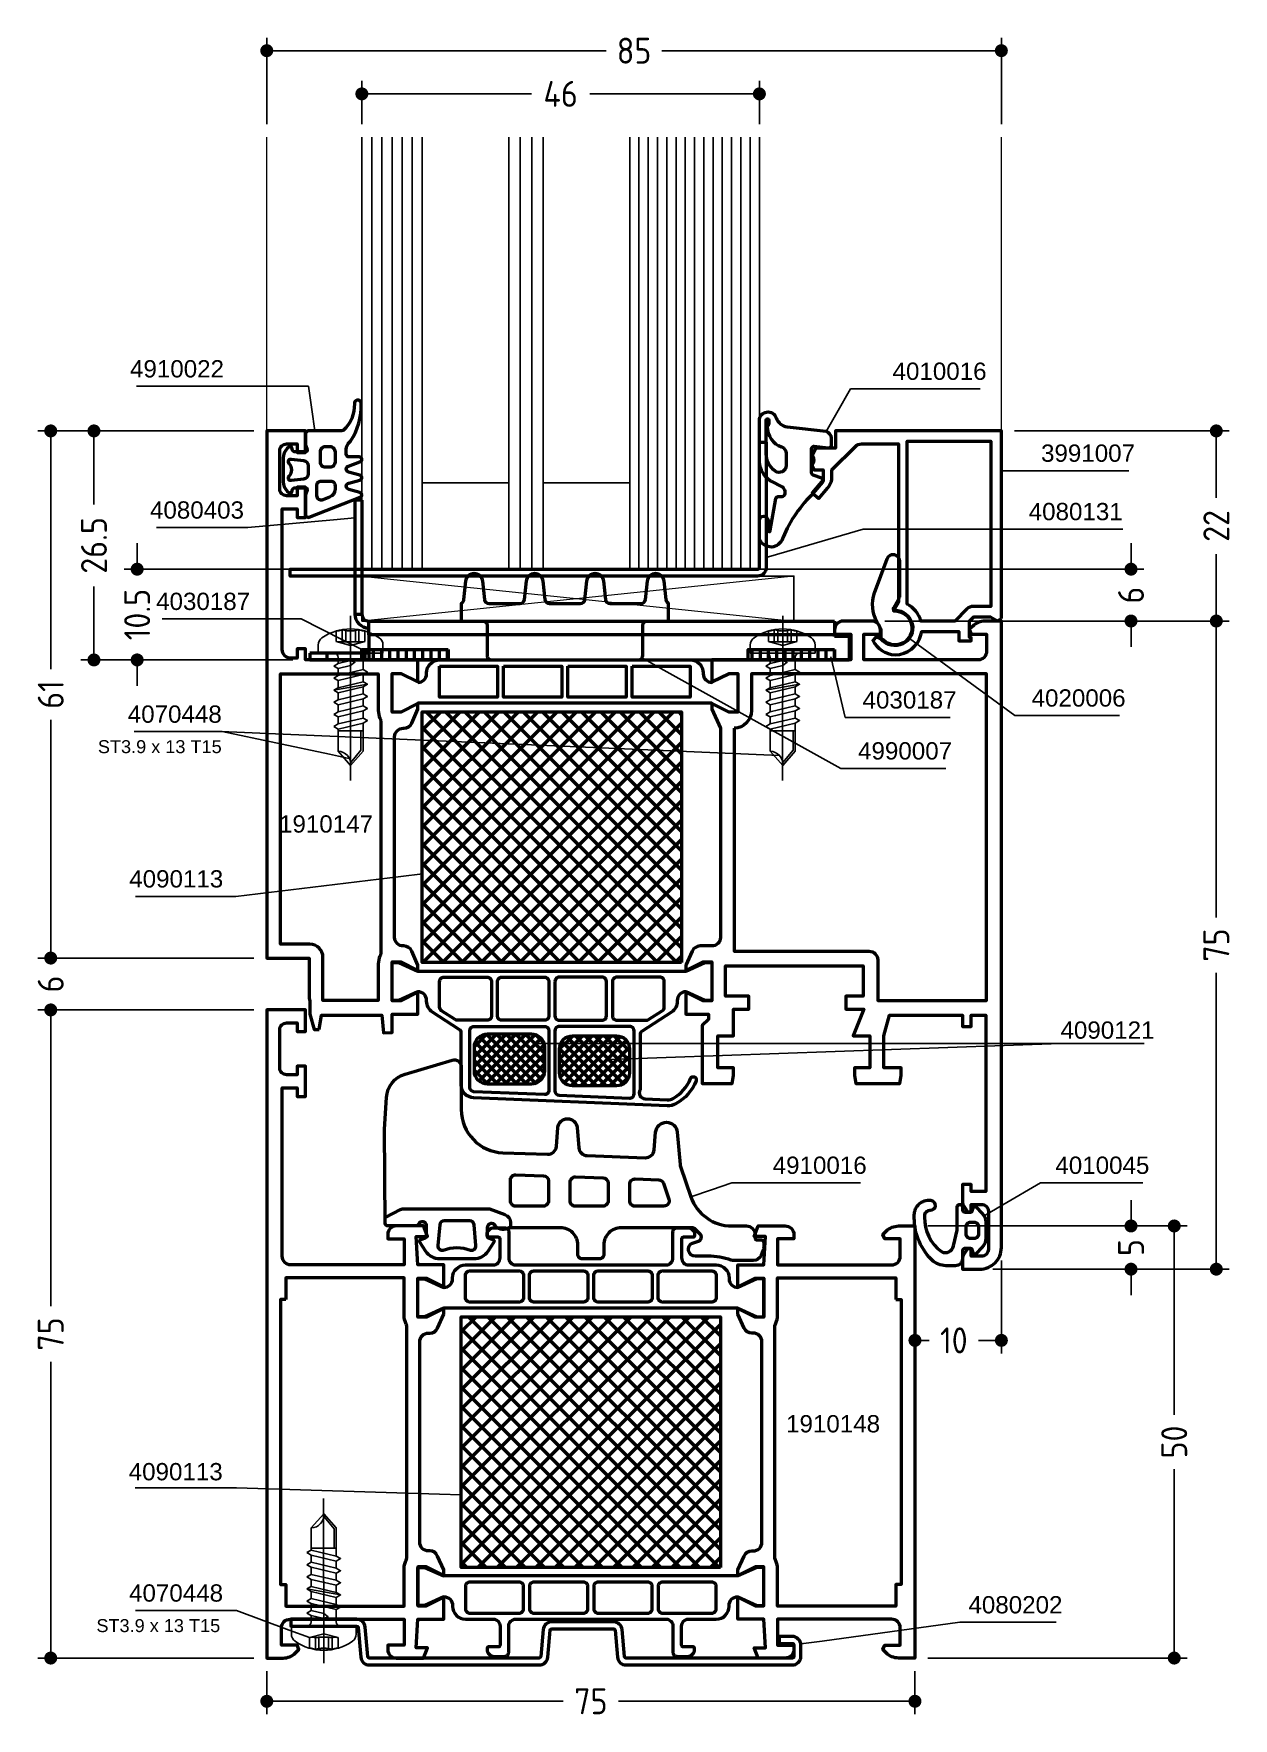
# Model space of a CAD drawing. Header units: millimetres. Extents: x 44 to 182, y 35 to 230.
import ezdxf
from ezdxf.enums import TextEntityAlignment as Align

# ---------------------------------------------------------------- set-up
doc = ezdxf.new("R2010")
doc.units = ezdxf.units.MM
doc.linetypes.add('CENTER', pattern=[50.8, 31.75, -6.35, 6.35, -6.35])
doc.linetypes.add('HIDDEN', pattern=[9.525, 6.35, -3.175])
for name, color, linetype, lineweight in [('AM_5', 3, 'Continuous', 25), ('AM_C', 50, 'Continuous', 50), ('AM_S', 80, 'Continuous', 50), ('Cont2', 2, 'Continuous', 25), ('Cont3', 70, 'Continuous', 18)]:
    doc.layers.add(name, color=color, linetype=linetype, lineweight=lineweight)
doc.styles.add('HBS_DIMTEXTSTYLE', font='isocp.shx')
doc.styles.add('SWISSL', font='swissl.ttf')
doc.dimstyles.new('Konstruktionsschnitt 1-1$0', dxfattribs={"dimscale": 0, "dimtxt": 3, "dimasz": 1.5, "dimexe": 1.5, "dimexo": 1.5, "dimgap": 1.5, "dimtad": 0, "dimdsep": 46, "dimtxsty": 'HBS_DIMTEXTSTYLE', "dimblk": 'PUNKT', "dimcen": 0, "dimclrd": 3, "dimclre": 3, "dimclrt": 2, "dimadec": 1, "dimazin": 2, "dimtfac": 0.7, "dimtofl": 0, "dimtmove": 0, "dimatfit": 3, "dimfxl": 0, "dimtolj": 1, "dimtzin": 0, "dimarcsym": 0})

msp = doc.modelspace()

# ---------------------------------------------------------------- texts
at = {"layer": 'AM_5', "color": 2, "char_height": 2, "attachment_point": 9, "style": 'SWISSL'}
for s, insert in [('1910147', (82.813, 137.26)), ('1910148', (141.483, 67.855))]:
    msp.add_mtext(s, dxfattribs=dict(at, insert=insert))

# ---------------------------------------------------------------- blocks, each defined once
blk = doc.blocks.new('PUNKT')
at = {"color": 0, "linetype": 'Continuous'}
blk.add_line((-0.5, 0), (-1, 0), dxfattribs=at)
at = {"color": 0, "linetype": 'Continuous', "const_width": 0.5}
blk.add_lwpolyline([(-0.25, 0, 1), (0.25, 0, 1)], format="xyb", close=True, dxfattribs=at)
blk = doc.blocks.new('*D4')
at = {"layer": 'AM_5', "color": 3, "lineweight": -2, "transparency": 16777216}
for p, q in [((69.02, 183.77), (49.02, 183.77)), ((50.52, 182.27), (50.52, 175.27)), ((50.52, 158.77), (50.52, 165.77)), ((73.52, 157.27), (49.02, 157.27))]:
    blk.add_line(p, q, dxfattribs=at)
at = {"layer": 'AM_5', "color": 3, "lineweight": -2, "transparency": 16777216, "xscale": 1.5, "yscale": 1.5, "zscale": 1.5}
for p, rotation in [((50.52, 183.77), 90), ((50.52, 157.27), 270)]:
    blk.add_blockref('PUNKT', p, dxfattribs=dict(at, rotation=rotation))
at = {"layer": 'AM_5', "color": 2, "transparency": 16777216, "insert": (50.52, 170.52), "char_height": 3, "attachment_point": 5, "rotation": 90, "style": 'HBS_DIMTEXTSTYLE'}
blk.add_mtext('\\A1;26.5', dxfattribs=at)
blk = doc.blocks.new('*D5')
at = {"layer": 'AM_5', "color": 3, "lineweight": -2, "transparency": 16777216}
for p, q in [((55.52, 169.27), (55.52, 170.77)), ((73.72, 167.77), (54.02, 167.77)), ((73.52, 157.27), (54.02, 157.27)), ((55.52, 155.77), (55.52, 154.27))]:
    blk.add_line(p, q, dxfattribs=at)
at = {"layer": 'AM_5', "color": 3, "lineweight": -2, "transparency": 16777216, "xscale": 1.5, "yscale": 1.5, "zscale": 1.5}
for p, rotation in [((55.52, 167.77), 270), ((55.52, 157.27), 90)]:
    blk.add_blockref('PUNKT', p, dxfattribs=dict(at, rotation=rotation))
at = {"layer": 'AM_5', "color": 2, "transparency": 16777216, "insert": (55.52, 162.52), "char_height": 3, "attachment_point": 5, "rotation": 90, "style": 'HBS_DIMTEXTSTYLE'}
blk.add_mtext('\\A1;10.5', dxfattribs=at)
blk = doc.blocks.new('*D6')
at = {"layer": 'AM_5', "color": 3, "lineweight": -2, "transparency": 16777216}
for p, q in [((69.02, 183.77), (44.02, 183.77)), ((45.52, 182.27), (45.52, 156.21)), ((45.52, 124.27), (45.52, 150.33)), ((69.02, 122.77), (44.02, 122.77))]:
    blk.add_line(p, q, dxfattribs=at)
at = {"layer": 'AM_5', "color": 3, "lineweight": -2, "transparency": 16777216, "xscale": 1.5, "yscale": 1.5, "zscale": 1.5}
for p, rotation in [((45.52, 183.77), 90), ((45.52, 122.77), 270)]:
    blk.add_blockref('PUNKT', p, dxfattribs=dict(at, rotation=rotation))
at = {"layer": 'AM_5', "color": 2, "transparency": 16777216, "insert": (45.52, 153.27), "char_height": 3, "attachment_point": 5, "rotation": 90, "style": 'HBS_DIMTEXTSTYLE'}
blk.add_mtext('\\A1;61', dxfattribs=at)
blk = doc.blocks.new('*D7')
at = {"layer": 'AM_5', "color": 3, "lineweight": -2, "transparency": 16777216}
for p, q in [((69.02, 116.77), (44.02, 116.77)), ((45.52, 115.27), (45.52, 82.48)), ((45.52, 43.27), (45.52, 76.05)), ((69.02, 41.77), (44.02, 41.77))]:
    blk.add_line(p, q, dxfattribs=at)
at = {"layer": 'AM_5', "color": 3, "lineweight": -2, "transparency": 16777216, "xscale": 1.5, "yscale": 1.5, "zscale": 1.5}
for p, rotation in [((45.52, 116.77), 90), ((45.52, 41.77), 270)]:
    blk.add_blockref('PUNKT', p, dxfattribs=dict(at, rotation=rotation))
at = {"layer": 'AM_5', "color": 2, "transparency": 16777216, "insert": (45.52, 79.27), "char_height": 3, "attachment_point": 5, "rotation": 90, "style": 'HBS_DIMTEXTSTYLE'}
blk.add_mtext('\\A1;75', dxfattribs=at)
blk = doc.blocks.new('*D8')
at = {"layer": 'AM_5', "color": 3, "lineweight": -2, "transparency": 16777216}
for p, q in [((45.52, 124.27), (45.52, 125.77)), ((69.02, 122.77), (44.02, 122.77)), ((69.02, 116.77), (44.02, 116.77)), ((45.52, 115.27), (45.52, 113.77))]:
    blk.add_line(p, q, dxfattribs=at)
at = {"layer": 'AM_5', "color": 3, "lineweight": -2, "transparency": 16777216, "xscale": 1.5, "yscale": 1.5, "zscale": 1.5}
for p, rotation in [((45.52, 122.77), 270), ((45.52, 116.77), 90)]:
    blk.add_blockref('PUNKT', p, dxfattribs=dict(at, rotation=rotation))
at = {"layer": 'AM_5', "color": 2, "transparency": 16777216, "insert": (45.52, 119.77), "char_height": 3, "attachment_point": 5, "rotation": 90, "style": 'HBS_DIMTEXTSTYLE'}
blk.add_mtext('\\A1;6', dxfattribs=at)
blk = doc.blocks.new('*D9')
at = {"layer": 'AM_5', "color": 3, "lineweight": -2, "transparency": 16777216}
for p, q in [((81.52, 219.27), (81.52, 224.27)), ((127.52, 219.27), (127.52, 224.27)), ((83.02, 222.77), (101.14, 222.77)), ((126.02, 222.77), (107.89, 222.77))]:
    blk.add_line(p, q, dxfattribs=at)
at = {"layer": 'AM_5', "color": 3, "lineweight": -2, "transparency": 16777216, "xscale": 1.5, "yscale": 1.5, "zscale": 1.5, "rotation": 180}
blk.add_blockref('PUNKT', (81.52, 222.77), dxfattribs=at)
at = {"layer": 'AM_5', "color": 3, "lineweight": -2, "transparency": 16777216, "xscale": 1.5, "yscale": 1.5, "zscale": 1.5}
blk.add_blockref('PUNKT', (127.52, 222.77), dxfattribs=at)
at = {"layer": 'AM_5', "color": 2, "transparency": 16777216, "insert": (104.52, 222.77), "char_height": 3, "attachment_point": 5, "style": 'HBS_DIMTEXTSTYLE'}
blk.add_mtext('\\A1;46', dxfattribs=at)
blk = doc.blocks.new('*D10')
at = {"layer": 'AM_5', "color": 3, "lineweight": -2, "transparency": 16777216}
for p, q in [((70.52, 219.27), (70.52, 229.27)), ((155.52, 219.27), (155.52, 229.27)), ((72.02, 227.77), (109.8, 227.77)), ((154.02, 227.77), (116.23, 227.77))]:
    blk.add_line(p, q, dxfattribs=at)
at = {"layer": 'AM_5', "color": 3, "lineweight": -2, "transparency": 16777216, "xscale": 1.5, "yscale": 1.5, "zscale": 1.5, "rotation": 180}
blk.add_blockref('PUNKT', (70.52, 227.77), dxfattribs=at)
at = {"layer": 'AM_5', "color": 3, "lineweight": -2, "transparency": 16777216, "xscale": 1.5, "yscale": 1.5, "zscale": 1.5}
blk.add_blockref('PUNKT', (155.52, 227.77), dxfattribs=at)
at = {"layer": 'AM_5', "color": 2, "transparency": 16777216, "insert": (113.02, 227.77), "char_height": 3, "attachment_point": 5, "style": 'HBS_DIMTEXTSTYLE'}
blk.add_mtext('\\A1;85', dxfattribs=at)
blk = doc.blocks.new('*D11')
at = {"layer": 'AM_5', "color": 3, "lineweight": -2, "transparency": 16777216}
for p, q in [((70.52, 40.27), (70.52, 35.27)), ((145.52, 40.27), (145.52, 35.27)), ((72.02, 36.77), (104.8, 36.77)), ((144.02, 36.77), (111.23, 36.77))]:
    blk.add_line(p, q, dxfattribs=at)
at = {"layer": 'AM_5', "color": 3, "lineweight": -2, "transparency": 16777216, "xscale": 1.5, "yscale": 1.5, "zscale": 1.5, "rotation": 180}
blk.add_blockref('PUNKT', (70.52, 36.77), dxfattribs=at)
at = {"layer": 'AM_5', "color": 3, "lineweight": -2, "transparency": 16777216, "xscale": 1.5, "yscale": 1.5, "zscale": 1.5}
blk.add_blockref('PUNKT', (145.52, 36.77), dxfattribs=at)
at = {"layer": 'AM_5', "color": 2, "transparency": 16777216, "insert": (108.02, 36.77), "char_height": 3, "attachment_point": 5, "style": 'HBS_DIMTEXTSTYLE'}
blk.add_mtext('\\A1;75', dxfattribs=at)
blk = doc.blocks.new('*D12')
at = {"layer": 'AM_5', "color": 3, "lineweight": -2, "transparency": 16777216}
for p, q in [((145.52, 90.27), (145.52, 77.03)), ((155.52, 87.77), (155.52, 77.03)), ((147.02, 78.53), (147.17, 78.53)), ((154.02, 78.53), (152.87, 78.53))]:
    blk.add_line(p, q, dxfattribs=at)
at = {"layer": 'AM_5', "color": 3, "lineweight": -2, "transparency": 16777216, "xscale": 1.5, "yscale": 1.5, "zscale": 1.5, "rotation": 180}
blk.add_blockref('PUNKT', (145.52, 78.53), dxfattribs=at)
at = {"layer": 'AM_5', "color": 3, "lineweight": -2, "transparency": 16777216, "xscale": 1.5, "yscale": 1.5, "zscale": 1.5}
blk.add_blockref('PUNKT', (155.52, 78.53), dxfattribs=at)
at = {"layer": 'AM_5', "color": 2, "transparency": 16777216, "insert": (150.02, 78.53), "char_height": 3, "attachment_point": 5, "style": 'HBS_DIMTEXTSTYLE'}
blk.add_mtext('\\A1;10', dxfattribs=at)
blk = doc.blocks.new('*D13')
at = {"layer": 'AM_5', "color": 3, "lineweight": -2, "transparency": 16777216}
for p, q in [((170.52, 93.27), (170.52, 94.77)), ((147.02, 91.77), (172.02, 91.77)), ((154.52, 86.77), (172.02, 86.77)), ((170.52, 85.27), (170.52, 83.77))]:
    blk.add_line(p, q, dxfattribs=at)
at = {"layer": 'AM_5', "color": 3, "lineweight": -2, "transparency": 16777216, "xscale": 1.5, "yscale": 1.5, "zscale": 1.5}
for p, rotation in [((170.52, 91.77), 270), ((170.52, 86.77), 90)]:
    blk.add_blockref('PUNKT', p, dxfattribs=dict(at, rotation=rotation))
at = {"layer": 'AM_5', "color": 2, "transparency": 16777216, "insert": (170.52, 89.27), "char_height": 3, "attachment_point": 5, "rotation": 90, "style": 'HBS_DIMTEXTSTYLE'}
blk.add_mtext('\\A1;5', dxfattribs=at)
blk = doc.blocks.new('*D14')
at = {"layer": 'AM_5', "color": 3, "lineweight": -2, "transparency": 16777216}
for p, q in [((147.02, 91.77), (177.02, 91.77)), ((175.52, 90.27), (175.52, 69.92)), ((175.52, 43.27), (175.52, 63.62)), ((147.02, 41.77), (177.02, 41.77))]:
    blk.add_line(p, q, dxfattribs=at)
at = {"layer": 'AM_5', "color": 3, "lineweight": -2, "transparency": 16777216, "xscale": 1.5, "yscale": 1.5, "zscale": 1.5}
for p, rotation in [((175.52, 91.77), 90), ((175.52, 41.77), 270)]:
    blk.add_blockref('PUNKT', p, dxfattribs=dict(at, rotation=rotation))
at = {"layer": 'AM_5', "color": 2, "transparency": 16777216, "insert": (175.52, 66.77), "char_height": 3, "attachment_point": 5, "rotation": 90, "style": 'HBS_DIMTEXTSTYLE'}
blk.add_mtext('\\A1;50', dxfattribs=at)
blk = doc.blocks.new('*D15')
at = {"layer": 'AM_5', "color": 3, "lineweight": -2, "transparency": 16777216}
for p, q in [((157.02, 161.77), (181.89, 161.77)), ((180.39, 160.27), (180.39, 127.48)), ((180.39, 88.27), (180.39, 121.05)), ((154.52, 86.77), (181.89, 86.77))]:
    blk.add_line(p, q, dxfattribs=at)
at = {"layer": 'AM_5', "color": 3, "lineweight": -2, "transparency": 16777216, "xscale": 1.5, "yscale": 1.5, "zscale": 1.5}
for p, rotation in [((180.39, 161.77), 90), ((180.39, 86.77), 270)]:
    blk.add_blockref('PUNKT', p, dxfattribs=dict(at, rotation=rotation))
at = {"layer": 'AM_5', "color": 2, "transparency": 16777216, "insert": (180.39, 124.27), "char_height": 3, "attachment_point": 5, "rotation": 90, "style": 'HBS_DIMTEXTSTYLE'}
blk.add_mtext('\\A1;75', dxfattribs=at)
blk = doc.blocks.new('*D16')
at = {"layer": 'AM_5', "color": 3, "lineweight": -2, "transparency": 16777216}
for p, q in [((157.02, 183.77), (181.89, 183.77)), ((180.39, 182.27), (180.39, 176.04)), ((180.39, 163.27), (180.39, 169.49)), ((157.02, 161.77), (181.89, 161.77))]:
    blk.add_line(p, q, dxfattribs=at)
at = {"layer": 'AM_5', "color": 3, "lineweight": -2, "transparency": 16777216, "xscale": 1.5, "yscale": 1.5, "zscale": 1.5}
for p, rotation in [((180.39, 183.77), 90), ((180.39, 161.77), 270)]:
    blk.add_blockref('PUNKT', p, dxfattribs=dict(at, rotation=rotation))
at = {"layer": 'AM_5', "color": 2, "transparency": 16777216, "insert": (180.39, 172.77), "char_height": 3, "attachment_point": 5, "rotation": 90, "style": 'HBS_DIMTEXTSTYLE'}
blk.add_mtext('\\A1;22', dxfattribs=at)
blk = doc.blocks.new('*D17')
at = {"layer": 'AM_5', "color": 3, "lineweight": -2, "transparency": 16777216}
for p, q in [((170.52, 169.27), (170.52, 170.77)), ((119.02, 167.77), (172.02, 167.77)), ((142.02, 161.77), (172.02, 161.77)), ((170.52, 160.27), (170.52, 158.77))]:
    blk.add_line(p, q, dxfattribs=at)
at = {"layer": 'AM_5', "color": 3, "lineweight": -2, "transparency": 16777216, "xscale": 1.5, "yscale": 1.5, "zscale": 1.5}
for p, rotation in [((170.52, 167.77), 270), ((170.52, 161.77), 90)]:
    blk.add_blockref('PUNKT', p, dxfattribs=dict(at, rotation=rotation))
at = {"layer": 'AM_5', "color": 2, "transparency": 16777216, "insert": (170.52, 164.77), "char_height": 3, "attachment_point": 5, "rotation": 90, "style": 'HBS_DIMTEXTSTYLE'}
blk.add_mtext('\\A1;6', dxfattribs=at)
blk = doc.blocks.new('WS4070448')
at = {"linetype": 'CENTER'}
blk.add_line((-0.02, -14.76), (0, 4.3), dxfattribs=at)
at = {"linetype": 'HIDDEN'}
for p, q in [((-0.97, 1.33), (-0.97, 2.72)), ((-0.56, 1.33), (-0.56, 2.61)), ((0.56, 1.33), (0.56, 2.61)), ((0.97, 1.33), (0.97, 2.72))]:
    blk.add_line(p, q, dxfattribs=at)
for p, q in [((-1.45, -9), (-1.45, -11.36)), ((-1.45, -9), (1.45, -9)), ((1.45, -11.36), (1.45, -9)), ((-1.45, -11.36), (0, -13)), ((0, -13), (1.45, -11.36))]:
    blk.add_line(p, q)
blk.add_lwpolyline([(3.32, 1.75, 0.314856), (-3.32, 1.75, 0.244912), (-3.75, 0.93), (-3.75, 0), (3.75, 0), (3.75, 0.93, 0.244912), (3.32, 1.75, 0.138291)], format="xyb")
for points in [[(-1.65, 2.56), (-1.65, 1.33)], [(1.65, 2.56), (1.65, 1.33)], [(-1.65, 1.33), (0, 0.89)], [(1.65, 1.33), (0, 0.89)]]:
    blk.add_lwpolyline(points, dxfattribs=at)
for points in [[(-1.95, -1.5), (-1.45, -1.79), (0, -1.44), (0.5, -1.07), (0, -0.87), (-1.45, -1.21)], [(-1.95, -2.9), (-1.45, -3.19), (1.45, -2.5), (1.95, -2.21), (1.45, -1.92), (-1.45, -2.61)], [(-1.95, -4.3), (-1.45, -4.59), (1.45, -3.9), (1.95, -3.61), (1.45, -3.32), (-1.45, -4.01)], [(-1.95, -5.7), (-1.45, -5.99), (1.45, -5.3), (1.95, -5.01), (1.45, -4.72), (-1.45, -5.41)], [(-1.95, -7.1), (-1.45, -7.39), (1.45, -6.7), (1.95, -6.41), (1.45, -6.12), (-1.45, -6.81)], [(-1.95, -8.5), (-1.45, -8.79), (1.45, -8.1), (1.95, -7.81), (1.45, -7.52), (-1.45, -8.21)]]:
    blk.add_lwpolyline(points, close=True)
for points in [[(-1.45, -0.5), (-1.45, -1.21)], [(-1.45, -1.79), (-1.45, -2.21)], [(-1.45, -1.79), (-1.45, -2.61)], [(-1.45, -1.79), (-1.45, -2.61)], [(1.45, -0.5), (1.45, -1.92)], [(-1.95, -4.3), (1.95, -3.61)], [(-1.45, -3.19), (-1.45, -4.01)], [(1.45, -2.5), (1.45, -3.32)], [(-1.45, -4.59), (-1.45, -5.41)], [(1.45, -3.9), (1.45, -4.72)], [(1.45, -5.3), (1.45, -6.12)], [(-1.45, -5.99), (-1.45, -6.81)], [(-1.45, -7.39), (-1.45, -8.21)], [(1.45, -6.7), (1.45, -7.52)], [(-1.45, -8.79), (-1.45, -9)], [(1.2, -9), (1.2, -11.25), (0.03, -12.65)], [(1.45, -8.1), (1.45, -9)], [(1.45, -9.5), (1.45, -10.32)], [(-1.45, -10.19), (-1.45, -11.01)]]:
    blk.add_lwpolyline(points)
for centre, radius, start, end in [((-1.59, 3.84), 1.28, 267.2848, 298.8872), ((0, 5.49), 2.94, 250.6988, 289.3012), ((1.59, 3.84), 1.28, 241.1128, 272.7152), ((-1.31, 2.49), 1.21, 253.6643, 286.3357), ((0, 11.41), 10.13, 264.4948, 275.5052), ((1.31, 2.49), 1.21, 253.6643, 286.3357)]:
    blk.add_arc(centre, radius, start, end, dxfattribs=at)
for centre, radius, start, end in [((-1.95, -0.5), 0.5, 0, 90), ((1.95, -0.5), 0.5, 90, 180), ((-1.46, -12.83), 1.47, 353.4244, 89.6688)]:
    blk.add_arc(centre, radius, start, end)
blk = doc.blocks.new('*S37')
at = {"layer": 'AM_5', "color": 3}
for p, q in [((150.72, 45.91), (134.78, 43.74)), ((153.93, 45.91), (150.72, 45.91)), ((161.85, 45.91), (153.93, 45.91))]:
    blk.add_line(p, q, dxfattribs=at)
at = {"layer": 'AM_5', "color": 3, "linetype": 'Continuous'}
blk.add_line((134.78, 43.74), (132.31, 43.41), dxfattribs=at)
at = {"layer": 'AM_5', "color": 2, "insert": (151.71, 46.91), "char_height": 2, "attachment_point": 7, "style": 'SWISSL'}
blk.add_mtext('4080202', dxfattribs=at)
blk = doc.blocks.new('*S38')
at = {"layer": 'AM_5', "color": 3, "linetype": 'Continuous'}
blk.add_line((121.96, 95.95), (119.6, 95.14), dxfattribs=at)
at = {"layer": 'AM_5', "color": 3}
for p, q in [((124.33, 96.77), (121.96, 95.95)), ((127.06, 96.77), (124.33, 96.77)), ((139.22, 96.77), (127.06, 96.77))]:
    blk.add_line(p, q, dxfattribs=at)
at = {"layer": 'AM_5', "color": 2, "insert": (129.06, 97.77), "char_height": 2, "attachment_point": 7, "style": 'SWISSL'}
blk.add_mtext('4910016', dxfattribs=at)
blk = doc.blocks.new('*S39')
at = {"layer": 'AM_5', "color": 3}
for p, q in [((160.06, 96.77), (155.67, 94.22)), ((162.72, 96.77), (160.06, 96.77)), ((171.9, 96.77), (162.72, 96.77))]:
    blk.add_line(p, q, dxfattribs=at)
at = {"layer": 'AM_5', "color": 3, "linetype": 'Continuous'}
blk.add_line((155.67, 94.22), (153.51, 92.96), dxfattribs=at)
at = {"layer": 'AM_5', "color": 2, "insert": (161.77, 97.77), "char_height": 2, "attachment_point": 7, "style": 'SWISSL'}
blk.add_mtext('4010045', dxfattribs=at)
blk = doc.blocks.new('*S40')
at = {"layer": 'AM_5', "color": 3, "linetype": 'Continuous'}
blk.add_line((104.17, 112.87), (101.67, 112.87), dxfattribs=at)
at = {"layer": 'AM_5', "color": 3}
for p, q in [((151.7, 112.9), (104.17, 112.87)), ((172.06, 112.9), (151.7, 112.9))]:
    blk.add_line(p, q, dxfattribs=at)
at = {"layer": 'AM_5', "color": 2, "insert": (162.36, 113.41), "char_height": 2, "attachment_point": 7, "style": 'SWISSL'}
blk.add_mtext('4090121', dxfattribs=at)
blk = doc.blocks.new('*S41')
at = {"layer": 'AM_5', "color": 3, "linetype": 'Continuous'}
blk.add_line((146.89, 158.28), (144.87, 159.76), dxfattribs=at)
at = {"layer": 'AM_5', "color": 3}
for p, q in [((157.07, 150.84), (146.89, 158.28)), ((161.8, 150.84), (157.07, 150.84)), ((169.18, 150.84), (161.8, 150.84))]:
    blk.add_line(p, q, dxfattribs=at)
at = {"layer": 'AM_5', "color": 2, "insert": (159.02, 151.84), "char_height": 2, "attachment_point": 7, "style": 'SWISSL'}
blk.add_mtext('4020006', dxfattribs=at)
blk = doc.blocks.new('*S42')
at = {"layer": 'AM_5', "color": 3}
for p, q in [((138.07, 188.65), (136.48, 185.88)), ((140.93, 188.65), (138.07, 188.65)), ((153.08, 188.65), (140.93, 188.65))]:
    blk.add_line(p, q, dxfattribs=at)
at = {"layer": 'AM_5', "color": 3, "linetype": 'Continuous'}
blk.add_line((136.48, 185.88), (135.23, 183.71), dxfattribs=at)
at = {"layer": 'AM_5', "color": 2, "insert": (142.93, 189.65), "char_height": 2, "attachment_point": 7, "style": 'SWISSL'}
blk.add_mtext('4010016', dxfattribs=at)
blk = doc.blocks.new('*S43')
at = {"layer": 'AM_5', "color": 3}
for p, q in [((55.32, 47.27), (65.37, 47.27)), ((65.37, 47.27), (67.03, 47.27)), ((67.03, 47.27), (73.12, 45.01))]:
    blk.add_line(p, q, dxfattribs=at)
at = {"layer": 'AM_5', "color": 3, "linetype": 'Continuous'}
blk.add_line((73.12, 45.01), (75.46, 44.13), dxfattribs=at)
at = {"layer": 'AM_5', "color": 2, "insert": (65.46, 48.27), "char_height": 2, "attachment_point": 9, "style": 'SWISSL'}
blk.add_mtext('4070448', dxfattribs=at)
blk = doc.blocks.new('ZAHL rechts')
at = {"layer": 'AM_5', "color": 2, "style": 'SWISSL'}
blk.add_attdef('XXX', text='', height=1.5, dxfattribs=at).set_placement((-1.95, -2.5), align=Align.RIGHT)
blk = doc.blocks.new('*S44')
at = {"layer": 'AM_5', "color": 3}
for p, q in [((55.17, 148.98), (63.68, 148.98)), ((63.68, 148.98), (65.34, 148.98)), ((65.34, 148.98), (77.76, 146.36))]:
    blk.add_line(p, q, dxfattribs=at)
at = {"layer": 'AM_5', "color": 3, "linetype": 'Continuous'}
blk.add_line((77.76, 146.36), (80.21, 145.84), dxfattribs=at)
at = {"layer": 'AM_5', "color": 2, "insert": (65.31, 149.97), "char_height": 2, "attachment_point": 9, "style": 'SWISSL'}
blk.add_mtext('4070448', dxfattribs=at)
blk = doc.blocks.new('*S45')
at = {"layer": 'AM_5', "color": 3}
for p, q in [((55.29, 61.48), (67.03, 61.48)), ((67.03, 61.48), (90.52, 60.74))]:
    blk.add_line(p, q, dxfattribs=at)
at = {"layer": 'AM_5', "color": 3, "linetype": 'Continuous'}
blk.add_line((90.52, 60.74), (93.02, 60.66), dxfattribs=at)
at = {"layer": 'AM_5', "color": 2, "insert": (65.42, 62.31), "char_height": 2, "attachment_point": 9, "style": 'SWISSL'}
blk.add_mtext('4090113', dxfattribs=at)
blk = doc.blocks.new('*S46')
at = {"layer": 'AM_5', "color": 3}
for p, q in [((55.43, 188.93), (65.6, 188.93)), ((65.6, 188.93), (75.33, 188.93)), ((75.33, 188.93), (75.72, 186.24))]:
    blk.add_line(p, q, dxfattribs=at)
at = {"layer": 'AM_5', "color": 3, "linetype": 'Continuous'}
blk.add_line((75.72, 186.24), (76.07, 183.77), dxfattribs=at)
at = {"layer": 'AM_5', "color": 2, "insert": (65.57, 189.93), "char_height": 2, "attachment_point": 9, "style": 'SWISSL'}
blk.add_mtext('4910022', dxfattribs=at)
blk = doc.blocks.new('*S47')
at = {"layer": 'AM_5', "color": 3}
for p, q in [((66.94, 129.91), (86.03, 132.21)), ((55.34, 129.91), (61.48, 129.91)), ((61.48, 129.91), (66.94, 129.91))]:
    blk.add_line(p, q, dxfattribs=at)
at = {"layer": 'AM_5', "color": 3, "linetype": 'Continuous'}
blk.add_line((86.03, 132.21), (88.52, 132.51), dxfattribs=at)
at = {"layer": 'AM_5', "color": 2, "insert": (65.48, 130.91), "char_height": 2, "attachment_point": 9, "style": 'SWISSL'}
blk.add_mtext('4090113', dxfattribs=at)
blk = doc.blocks.new('*S48')
at = {"layer": 'AM_5', "color": 3}
for p, q in [((68.34, 172.59), (78.23, 173.5)), ((57.75, 172.59), (66.57, 172.59)), ((66.57, 172.59), (68.34, 172.59))]:
    blk.add_line(p, q, dxfattribs=at)
at = {"layer": 'AM_5', "color": 3, "linetype": 'Continuous'}
blk.add_line((78.23, 173.5), (80.72, 173.73), dxfattribs=at)
at = {"layer": 'AM_5', "color": 2, "insert": (67.88, 173.59), "char_height": 2, "attachment_point": 9, "style": 'SWISSL'}
blk.add_mtext('4080403', dxfattribs=at)
blk = doc.blocks.new('*U20', base_point=(71.49, 173.45))
for p, q in [((72.66, 173.45), (72.66, 223.45)), ((73.82, 173.45), (73.82, 223.45)), ((74.99, 173.45), (74.99, 223.45)), ((76.16, 173.45), (76.16, 223.45)), ((77.32, 173.45), (77.32, 223.45)), ((89.82, 173.45), (89.82, 223.45)), ((91.16, 173.45), (91.16, 223.45)), ((103.56, 173.45), (103.56, 223.45)), ((104.63, 173.45), (104.63, 223.45)), ((105.7, 173.45), (105.7, 223.45)), ((106.78, 173.45), (106.78, 223.45)), ((107.85, 173.45), (107.85, 223.45)), ((108.92, 173.45), (108.92, 223.45)), ((109.99, 173.45), (109.99, 223.45)), ((111.06, 173.45), (111.06, 223.45)), ((112.13, 173.45), (112.13, 223.45)), ((113.2, 173.45), (113.2, 223.45)), ((114.28, 173.45), (114.28, 223.45)), ((115.35, 173.45), (115.35, 223.45)), ((116.42, 173.45), (116.42, 223.45))]:
    blk.add_line(p, q)
for points in [[(78.49, 223.45), (78.49, 173.45), (71.49, 173.45), (71.49, 223.45)], [(92.49, 223.45), (92.49, 173.45), (88.49, 173.45), (88.49, 223.45)], [(117.49, 223.45), (117.49, 173.45), (102.49, 173.45), (102.49, 223.45)]]:
    blk.add_lwpolyline(points)
for points in [[(88.49, 173.45), (78.49, 173.45), (78.49, 183.45), (88.49, 183.45)], [(102.49, 173.45), (92.49, 173.45), (92.49, 183.45), (102.49, 183.45)]]:
    blk.add_lwpolyline(points, close=True)
blk = doc.blocks.new('*S49')
at = {"layer": 'AM_5', "color": 3}
for p, q in [((58.43, 162.02), (68.68, 162.02)), ((68.68, 162.02), (74.48, 162.02)), ((74.48, 162.02), (79.29, 159.59))]:
    blk.add_line(p, q, dxfattribs=at)
at = {"layer": 'AM_5', "color": 3, "linetype": 'Continuous'}
blk.add_line((79.29, 159.59), (81.52, 158.47), dxfattribs=at)
at = {"layer": 'AM_5', "color": 2, "insert": (68.59, 163.02), "char_height": 2, "attachment_point": 9, "style": 'SWISSL'}
blk.add_mtext('4030187', dxfattribs=at)
blk = doc.blocks.new('*S50')
at = {"layer": 'AM_5', "color": 3, "linetype": 'Continuous'}
blk.add_line((136.36, 155.2), (135.78, 157.63), dxfattribs=at)
at = {"layer": 'AM_5', "color": 3}
for p, q in [((137.46, 150.62), (136.36, 155.2)), ((149.61, 150.62), (137.46, 150.62))]:
    blk.add_line(p, q, dxfattribs=at)
at = {"layer": 'AM_5', "color": 2, "insert": (139.46, 151.62), "char_height": 2, "attachment_point": 7, "style": 'SWISSL'}
blk.add_mtext('4030187', dxfattribs=at)
blk = doc.blocks.new('*S51')
at = {"layer": 'AM_5', "color": 3, "linetype": 'Continuous'}
blk.add_line((158.03, 179.17), (155.53, 179.17), dxfattribs=at)
at = {"layer": 'AM_5', "color": 3}
for p, q in [((158.11, 179.17), (158.03, 179.17)), ((170.26, 179.17), (158.11, 179.17))]:
    blk.add_line(p, q, dxfattribs=at)
at = {"layer": 'AM_5', "color": 2, "insert": (160.11, 180.17), "char_height": 2, "attachment_point": 7, "style": 'SWISSL'}
blk.add_mtext('3991007', dxfattribs=at)
blk = doc.blocks.new('*S52')
at = {"layer": 'AM_5', "color": 3}
for p, q in [((139.52, 172.41), (130.71, 169.82)), ((158.86, 172.41), (139.52, 172.41)), ((169.56, 172.41), (158.86, 172.41))]:
    blk.add_line(p, q, dxfattribs=at)
at = {"layer": 'AM_5', "color": 3, "linetype": 'Continuous'}
blk.add_line((130.71, 169.82), (128.32, 169.11), dxfattribs=at)
at = {"layer": 'AM_5', "color": 2, "insert": (169.56, 173.41), "char_height": 2, "attachment_point": 9, "style": 'SWISSL'}
blk.add_mtext('4080131', dxfattribs=at)
blk = doc.blocks.new('*S53')
at = {"layer": 'AM_5', "color": 3, "linetype": 'Continuous'}
blk.add_line((116.13, 156.29), (113.94, 157.5), dxfattribs=at)
at = {"layer": 'AM_5', "color": 3}
for p, q in [((136.94, 144.72), (116.13, 156.29)), ((149.09, 144.72), (136.94, 144.72))]:
    blk.add_line(p, q, dxfattribs=at)
at = {"layer": 'AM_5', "color": 2, "insert": (138.94, 145.72), "char_height": 2, "attachment_point": 7, "style": 'SWISSL'}
blk.add_mtext('4990007', dxfattribs=at)
blk = doc.blocks.new('WI4020006')
at = {"layer": 'AM_C'}
blk.add_lwpolyline([(0.5, 3.55), (-0.19, 2.35, 0.580267), (-0.02, 2.05, -1.597325), (-1.6, -1.28), (-1.6, -0.12), (-2.07, 0.68, -0.221695), (-2.36, 4.05), (-0.92, 8.02, -0.8391), (0.5, 7.77), (0.5, 3.55)], format="xyb", close=True, dxfattribs=at)
blk = doc.blocks.new('WI1910147')
for points in [[(-67.94, 22.75), (-67.65, 24.4), (-60.7, 24.4), (-60.5, 22.35), (-59.5, 22.4), (-59.5, 24.5), (-56.5, 24.5), (-56.5, 27.05), (-58.5, 26.05), (-59.5, 26.05), (-59.5, 30.55), (-58.5, 30.55), (-56.5, 29.55), (-56.5, 30.2), (-57.23, 31.81, 0.294108), (-58.14, 32.4), (-58.2, 32.4, -0.414214), (-59.2, 33.4), (-59.2, 56.6, -0.414214), (-58.2, 57.6), (-58.14, 57.6, 0.294108), (-57.23, 58.19), (-56.5, 59.8), (-56.5, 60.45), (-58.5, 59.45), (-59.5, 59.45), (-59.5, 63.95), (-58.5, 63.95), (-56.5, 62.95), (-56.5, 65.5), (-69.5, 65.5), (-69.5, 66.8), (-70.5, 66.8), (-70.5, 65.7), (-71.2, 65.7, -0.414214), (-72.2, 66.7), (-72.2, 83), (-70.5, 83), (-70.5, 82), (-69.5, 82), (-69.5, 85.5), (-70.5, 85.5), (-70.5, 84.5), (-71.7, 84.5, -0.414214), (-72.5, 85.3), (-72.5, 89.7, -0.414214), (-71.7, 90.5), (-70.5, 90.5), (-70.5, 89.5), (-69.5, 89.5), (-69.5, 92), (-74, 92), (-74, 31), (-69.1, 31), (-69.1, 26.37), (-69, 26), (-69, 24.5), (-68.52, 22.72), (-67.94, 22.75)], [(-25.5, 30.2), (-25.5, 29.55), (-23.5, 30.55), (-22.5, 30.55), (-22.5, 26.05), (-23.5, 26.05), (-25.5, 27.05), (-25.5, 24.5), (-22.9, 24.5), (-22.9, 23.9), (-23.6, 23.2), (-23.6, 16.5), (-20.16, 16.5), (-20, 17.4), (-20, 18.3), (-21.8, 18.3), (-21.8, 22), (-20, 22), (-20, 25.1), (-18.2, 25.1), (-18.2, 26.6), (-20.9, 26.6), (-20.9, 30.1), (-5, 30.1), (-5, 26.6), (-7, 26.6), (-7, 25.1), (-4.9, 25.1), (-6.14, 22), (-4.2, 22), (-4.2, 18.3), (-6, 18.3), (-6, 17.4), (-5.84, 16.5), (-0.76, 16.5), (-0.6, 17.4), (-0.6, 18.3), (-2.6, 18.3), (-2.6, 22), (-1.96, 24.4), (6.5, 24.4), (6.5, 23.1), (7.5, 23.1), (7.5, 24.4), (9.2, 24.4), (9.2, 4), (7.5, 4), (7.5, 4.8), (6.5, 4.8), (6.5, 2.81, 0.153102), (6.68, 2.24), (7.14, 1.59), (7.5, 1.7), (7.5, 2.5), (8.7, 2.5, -0.414214), (9.5, 1.7), (9.5, -2.7, -0.414214), (8.7, -3.5), (7.5, -3.5), (7.5, -2.7), (7.14, -2.59), (6.68, -3.24, 0.153102), (6.5, -3.81), (6.5, -5), (8.5, -5, 0.414214), (11, -2.5), (11, 70), (9.1, 70, 0.198912), (7.69, 69.41), (7.29, 69.01), (7.5, 68.5), (9.3, 68.5), (9.3, 66.5, -0.414214), (8.3, 65.5), (-4.9, 65.5), (-4.9, 68.5), (-3, 68.5), (-3, 69, 0.414214), (-4, 70), (-7.3, 70, 0.414214), (-8.3, 69), (-8.3, 68.5), (-6.4, 68.5), (-6.4, 65.5), (-22.5, 65.5), (-22.5, 62.95), (-20.5, 63.95), (-19.5, 63.95), (-19.5, 59.45), (-20.5, 59.45), (-22.5, 60.45), (-22.5, 59.8), (-21.5, 57.6), (-21.5, 33.4, -0.414214), (-22.5, 32.4), (-23.86, 32.4, 0.294108), (-24.77, 31.81), (-25.5, 30.2)], [(-56.5, 62.9, 0.414214), (-55.5, 63.9), (-55.5, 64, -0.414214), (-54, 65.5), (-25, 65.5, -0.414214), (-23.5, 64), (-23.5, 63.9, 0.414214), (-22.5, 62.9), (-22.5, 62.95), (-20.5, 63.95), (-19.5, 63.95), (-19.5, 59.45), (-20.5, 59.45), (-22.5, 60.45), (-22.5, 60.5), (-56.5, 60.5), (-56.5, 60.45), (-58.5, 59.45), (-59.5, 59.45), (-59.5, 63.95), (-58.5, 63.95), (-56.5, 62.95), (-56.5, 62.9)], [(-60.9, 31.24, 0.112281), (-61.1, 30.35), (-61.1, 26.1), (-67.5, 26.1), (-67.5, 31.1, 0.414214), (-69, 32.6), (-72.4, 32.6), (-72.4, 63.9), (-61.1, 63.9), (-61.1, 59.65, 0.112281), (-60.9, 58.76, -0.112281), (-60.8, 58.33), (-60.8, 31.67, -0.112281), (-60.9, 31.24)], [(-19.9, 57.6), (-19.9, 31.8), (-4.3, 31.8, -0.414214), (-3.3, 30.8), (-3.3, 26.1), (9.3, 26.1), (9.3, 63.9), (-17.9, 63.9), (-17.9, 59.65, -0.407087), (-19.9, 57.6)], [(-27.18, 24.75), (-30.57, 22.55, 0.253968), (-30.8, 22.13), (-30.8, 15.77, 0.569247), (-30.23, 14.71), (-27.65, 14.6, 0.139453), (-26.96, 14.77, 0.173382), (-24.98, 17.05, -1), (-24.32, 16.8, -0.173382), (-26.62, 14.16, -0.139453), (-27.68, 13.9), (-50.06, 14.84, -0.401995), (-51.5, 16.34), (-51.5, 22.33, 0.253968), (-51.73, 22.75), (-54.82, 24.75, -0.253968), (-55.5, 26.01), (-55.5, 26.1, 0.414214), (-56.5, 27.1), (-56.5, 27.1), (-56.5, 27.1), (-56.5, 27.1), (-58.7, 26.1), (-59.5, 26.1), (-59.5, 30.5), (-58.7, 30.5), (-56.5, 29.5), (-25.5, 29.5), (-23.3, 30.5), (-22.5, 30.5), (-22.5, 26.1), (-23.3, 26.1), (-25.5, 27.1, 0.414214), (-26.5, 26.1), (-26.5, 26.01, -0.253968), (-27.18, 24.75)], [(-52.19, 23.88), (-53.77, 24.91, -0.253968), (-54, 25.33), (-54, 28.3, -0.414214), (-53.5, 28.8), (-48.5, 28.8, -0.414214), (-48, 28.3), (-48, 24.3, -0.414214), (-48.5, 23.8), (-51.91, 23.8, -0.144993), (-52.19, 23.88)], [(-47.3, 28.3, -0.414214), (-46.8, 28.8), (-41.85, 28.8, -0.414214), (-41.35, 28.3), (-41.35, 24.3, -0.414214), (-41.85, 23.8), (-46.8, 23.8, -0.414214), (-47.3, 24.3), (-47.3, 28.3)], [(-40.65, 28.3), (-40.65, 24.3, 0.414214), (-40.15, 23.8), (-35.2, 23.8, 0.414214), (-34.7, 24.3), (-34.7, 28.3, 0.414214), (-35.2, 28.8), (-40.15, 28.8, 0.414214), (-40.65, 28.3)], [(-29.81, 23.88), (-28.23, 24.91, 0.253968), (-28, 25.33), (-28, 28.3, 0.414214), (-28.5, 28.8), (-33.5, 28.8, 0.414214), (-34, 28.3), (-34, 24.3, 0.414214), (-33.5, 23.8), (-30.09, 23.8, 0.144993), (-29.81, 23.88)], [(-41.87, 15.2), (-50.02, 15.54, -0.401995), (-50.5, 16.04), (-50.5, 22.6, -0.414214), (-50, 23.1), (-41.85, 23.1, -0.414214), (-41.35, 22.6), (-41.35, 15.7, -0.426538), (-41.87, 15.2)], [(-40.17, 15.13), (-32.02, 14.78, 0.426538), (-31.5, 15.28), (-31.5, 22.6, 0.414214), (-32, 23.1), (-40.15, 23.1, 0.414214), (-40.65, 22.6), (-40.65, 15.63, 0.401995), (-40.17, 15.13)]]:
    blk.add_lwpolyline(points, format="xyb", close=True)
for points in [[(-54, 64.8), (-47.3, 64.8), (-47.3, 61.2), (-54, 61.2), (-54, 64.8)], [(-46.6, 64.8), (-39.85, 64.8), (-39.85, 61.2), (-46.6, 61.2), (-46.6, 64.8)], [(-39.15, 64.8), (-32.4, 64.8), (-32.4, 61.2), (-39.15, 61.2), (-39.15, 64.8)], [(-31.7, 64.8), (-25, 64.8), (-25, 61.2), (-31.7, 61.2), (-31.7, 64.8)]]:
    blk.add_lwpolyline(points, close=True)
blk = doc.blocks.new('WI1910148')
for points in [[(20.5, 39.8), (20.5, 40.5), (18.3, 39.5), (17.5, 39.5), (17.5, 43.9), (18.3, 43.9), (20.5, 42.9), (20.5, 45.5), (17.5, 45.5), (17.28, 48.8), (18.59, 48.8), (18.15, 50), (15, 50, 0.414214), (14, 49), (14, 48.5), (15.9, 48.5), (15.9, 45.5), (2.8, 45.5, -0.414214), (1.8, 46.5), (1.8, 66), (3.5, 66), (3.5, 65), (4.5, 65), (4.5, 68.5), (3.5, 68.5), (3.5, 67.5), (2.3, 67.5, -0.414214), (1.5, 68.3), (1.5, 72.7, -0.414214), (2.3, 73.5), (3.5, 73.5), (3.5, 72.5), (4.5, 72.5), (4.5, 75), (0, 75), (0, 0), (1.9, 0, 0.198912), (3.31, 0.59), (3.71, 0.99), (3.5, 1.5), (1.7, 1.5), (1.7, 3.5, -0.414214), (2.7, 4.5), (15.9, 4.5), (15.9, 1.5), (14, 1.5), (14, 1, 0.414214), (15, 0), (18.15, 0), (18.59, 1.2), (17.28, 1.2), (17.5, 4.5), (20.5, 4.5), (20.5, 7.1), (18.3, 6.1), (17.5, 6.1), (17.5, 10.5), (18.3, 10.5), (20.5, 9.5), (20.5, 10.2), (19.77, 11.81, 0.294108), (18.86, 12.4), (18.7, 12.4, -0.414214), (17.7, 13.4), (17.7, 36.6, -0.414214), (18.7, 37.6), (18.86, 37.6, 0.294108), (19.77, 38.19), (20.5, 39.8)], [(54.5, 42.9), (54.5, 42.95), (56.5, 43.95), (57.5, 43.95), (57.5, 39.45), (56.5, 39.45), (54.5, 40.45), (54.5, 40.5), (20.5, 40.5), (20.5, 40.45), (18.5, 39.45), (17.5, 39.45), (17.5, 43.95), (18.5, 43.95), (20.5, 42.95), (20.5, 42.9, 0.414214), (21.5, 43.9), (21.5, 44, -0.414214), (23, 45.5), (26.2, 45.5, 0.414214), (27, 46.3), (27, 48.5, 0.414214), (26.8, 48.7), (25.7, 48.7, -0.414214), (25.5, 48.9), (25.5, 49, -0.414214), (26.3, 49.8), (27.5, 49.8, -0.414214), (28, 49.3), (28, 46.3, 0.414214), (28.8, 45.5), (46.2, 45.5, 0.414214), (47, 46.3), (47, 49.3, -0.414214), (47.5, 49.8), (48.7, 49.8, -0.414214), (49.5, 49), (49.5, 48.9, -0.414214), (49.3, 48.7), (48.2, 48.7, 0.414214), (48, 48.5), (48, 46.3, 0.414214), (48.8, 45.5), (52, 45.5, -0.414214), (53.5, 44), (53.5, 43.9, 0.414214), (54.5, 42.9)], [(54.5, 39.8), (54.5, 40.5), (56.7, 39.5), (57.5, 39.5), (57.5, 43.9), (56.7, 43.9), (54.5, 42.9), (54.5, 45.5), (57.5, 45.5), (57.72, 48.8), (56.41, 48.8), (56.85, 50), (60, 50, -0.414214), (61, 49), (61, 48.5), (59.1, 48.5), (59.1, 45.5), (72.3, 45.5, 0.414214), (73.3, 46.5), (73.3, 48.5), (71.5, 48.5), (71.29, 49.01), (71.69, 49.41, -0.198912), (73.1, 50), (75, 50), (75, 0), (73.1, 0, -0.198912), (71.69, 0.59), (71.29, 0.99), (71.5, 1.5), (73.3, 1.5), (73.3, 3.5, 0.414214), (72.3, 4.5), (59.1, 4.5), (59.1, 1.5), (61, 1.5), (61, 1, -0.414214), (60, 0), (56.85, 0), (56.41, 1.2), (57.72, 1.2), (57.5, 4.5), (54.5, 4.5), (54.5, 7.1), (56.7, 6.1), (57.5, 6.1), (57.5, 10.5), (56.7, 10.5), (54.5, 9.5), (54.5, 10.2), (55.23, 11.81, -0.294108), (56.14, 12.4), (56.3, 12.4, 0.414214), (57.3, 13.4), (57.3, 36.6, 0.414214), (56.3, 37.6), (56.14, 37.6, -0.294108), (55.23, 38.19), (54.5, 39.8)], [(2.2, 41.5), (1.6, 41.5), (1.6, 8.5), (2.2, 8.5), (2.2, 6), (15.9, 6), (15.9, 10.35, -0.112281), (16.1, 11.24, 0.112281), (16.2, 11.67), (16.2, 38.33, 0.112281), (16.1, 38.76, -0.112281), (15.9, 39.65), (15.9, 44), (2.2, 44), (2.2, 41.5)], [(23, 41.7), (23, 44.3, -0.414214), (23.5, 44.8), (29.2, 44.8, -0.414214), (29.7, 44.3), (29.7, 41.7, -0.414214), (29.2, 41.2), (23.5, 41.2, -0.414214), (23, 41.7)], [(30.4, 41.7), (30.4, 44.3, -0.414214), (30.9, 44.8), (36.65, 44.8, -0.414214), (37.15, 44.3), (37.15, 41.7, -0.414214), (36.65, 41.2), (30.9, 41.2, -0.414214), (30.4, 41.7)], [(44.6, 41.7, -0.414214), (44.1, 41.2), (38.35, 41.2, -0.414214), (37.85, 41.7), (37.85, 44.3, -0.414214), (38.35, 44.8), (44.1, 44.8, -0.414214), (44.6, 44.3), (44.6, 41.7)], [(45.3, 41.7), (45.3, 44.3, -0.414214), (45.8, 44.8), (51.5, 44.8, -0.414214), (52, 44.3), (52, 41.7, -0.414214), (51.5, 41.2), (45.8, 41.2, -0.414214), (45.3, 41.7)], [(72.8, 41.5), (73.4, 41.5), (73.4, 8.5), (72.8, 8.5), (72.8, 6), (59.1, 6), (59.1, 10.35, 0.112281), (58.9, 11.24, -0.112281), (58.8, 11.67), (58.8, 38.33, -0.112281), (58.9, 38.76, 0.112281), (59.1, 39.65), (59.1, 44), (72.8, 44), (72.8, 41.5)], [(54.5, 7.1), (54.5, 7.05), (56.5, 6.05), (57.5, 6.05), (57.5, 10.55), (56.5, 10.55), (54.5, 9.55), (54.5, 9.5), (20.5, 9.5), (20.5, 9.55), (18.5, 10.55), (17.5, 10.55), (17.5, 6.05), (18.5, 6.05), (20.5, 7.05), (20.5, 7.1, -0.414214), (21.5, 6.1), (21.5, 6, 0.414214), (23, 4.5), (26.2, 4.5, -0.414214), (27, 3.7), (27, 1.5, -0.414214), (26.8, 1.3), (25.7, 1.3, 0.414214), (25.5, 1.1), (25.5, 1, 0.414214), (26.3, 0.2), (27.5, 0.2, 0.414214), (28, 0.7), (28, 3.7, -0.414214), (28.8, 4.5), (46.2, 4.5, -0.414214), (47, 3.7), (47, 0.7, 0.414214), (47.5, 0.2), (48.7, 0.2, 0.414214), (49.5, 1), (49.5, 1.1, 0.414214), (49.3, 1.3), (48.2, 1.3, -0.414214), (48, 1.5), (48, 3.7, -0.414214), (48.8, 4.5), (52, 4.5, 0.414214), (53.5, 6), (53.5, 6.1, -0.414214), (54.5, 7.1)], [(23, 8.3), (23, 5.7, 0.414214), (23.5, 5.2), (29.2, 5.2, 0.414214), (29.7, 5.7), (29.7, 8.3, 0.414214), (29.2, 8.8), (23.5, 8.8, 0.414214), (23, 8.3)], [(30.4, 8.3), (30.4, 5.7, 0.414214), (30.9, 5.2), (36.65, 5.2, 0.414214), (37.15, 5.7), (37.15, 8.3, 0.414214), (36.65, 8.8), (30.9, 8.8, 0.414214), (30.4, 8.3)], [(44.6, 8.3, 0.414214), (44.1, 8.8), (38.35, 8.8, 0.414214), (37.85, 8.3), (37.85, 5.7, 0.414214), (38.35, 5.2), (44.1, 5.2, 0.414214), (44.6, 5.7), (44.6, 8.3)], [(45.3, 8.3), (45.3, 5.7, 0.414214), (45.8, 5.2), (51.5, 5.2, 0.414214), (52, 5.7), (52, 8.3, 0.414214), (51.5, 8.8), (45.8, 8.8, 0.414214), (45.3, 8.3)]]:
    blk.add_lwpolyline(points, format="xyb", close=True)
blk = doc.blocks.new('WI3991007')
for points in [[(0, 0.3), (0, 22), (-19.2, 22), (-19.2, 20), (-21.5, 20), (-21.9, 19.21, -0.339409), (-21.93, 17.99), (-21.7, 17.5), (-20.6, 17.5), (-20.6, 16.35), (-21.88, 14.82), (-21.12, 14.18), (-20.07, 15.43, 0.176327), (-19.6, 16.71), (-19.6, 17.5), (-16.89, 20.21, -0.201449), (-16.18, 20.5), (-11.9, 20.5), (-11.9, 2.2), (-12.48, 1.19), (-12.04, 1.13, -1.373176), (-13.64, -2.22), (-14.47, -1.83), (-14.87, -2.23, 0.274409), (-12.3, -3.9, 0.341999), (-9.3, -1.58), (-9.2, -1.2), (-4.9, -1.2), (-4.9, -2.3), (-3.5, -2.3), (-3.5, -1.9), (-3.7, -1.9), (-3.7, 0), (-3.2, 0.5), (-1.25, 0.5), (-0.45, 0.04), (0, 0.3)], [(-3.99, 1.41), (-5.4, 0), (-9.31, 0, 0.213458), (-10.9, 1.97), (-10.9, 20.8), (-1.2, 20.8), (-1.2, 1.7), (-3.28, 1.7, 0.198912), (-3.99, 1.41)]]:
    blk.add_lwpolyline(points, format="xyb", close=True)
blk = doc.blocks.new('WI4010016')
for points in [[(1.19, 1.96, -0.346133), (1.8, 1.18), (1.8, 0.3, -0.449698), (1.46, 0), (-0.16, 0.2, 0.449698), (-0.5, -0.1), (-0.5, -2.79, 0.315299), (-0.3, -3.07), (0.7, -3.44, -0.548619), (0.81, -3.93), (-0.5, -5.46, 0.104737), (-3.91, -10.66, -0.684728), (-6.5, -10.42), (-6.5, -8.36, -1), (-5.5, -8.36), (-5.5, -9.42, 0.287601), (-5.34, -9.69, 0.156883), (-5.25, -9.53), (-4.59, -5.82, -0.041381), (-4.57, -5.74), (-4.52, -5.69, -0.200274), (-4.31, -5.6), (-4, -5.6, 0.57735), (-3.57, -4.85), (-3.72, -4.58, 0.149451), (-3.85, -4.46), (-5.14, -3.83, -0.069927), (-5.25, -3.76), (-5.51, -3.53, -0.212557), (-6.5, -1.3), (-6.5, 3.2, -0.852431), (-4.55, 3.51, 0.291336), (-3.3, 2.49), (1.19, 1.96)], [(-3.4, -2, -0.612992), (-4.67, -2.65, -0.239931), (-5.7, -0.63), (-5.7, 3.25, -1), (-5.4, 3.25), (-5.4, 2.88, -0.317837), (-5.6, 2.6), (-5.6, 2.51, 0.317975), (-3.93, 0.15, -0.317975), (-3.4, -0.6), (-3.4, -2)]]:
    blk.add_lwpolyline(points, format="xyb", close=True)
blk = doc.blocks.new('WI4010045')
blk.add_lwpolyline([(-5.57, 6.28, -0.447387), (-3.69, 7.99, -0.968388), (-3.78, 6.78, 0.42522), (-4.4, 6.18), (-4.4, 6.02, 0.233084), (-2.44, 2.03), (-2.44, 2.03, 0.487038), (-1.02, 2.7), (-0.6, 4.5), (-0.6, 7.2, -1), (0, 7.2), (0, 6.9, 0.414214), (0.3, 6.6), (0.95, 6.6, 0.339454), (1.14, 6.75), (1.23, 7.1, -0.57735), (1.57, 7.19), (2.26, 6.5, -0.198912), (2.7, 5.44), (2.7, 3.56, -0.198912), (2.26, 2.5), (1.57, 1.81, -0.57735), (1.23, 1.9), (1.14, 2.25, 0.339454), (0.95, 2.4), (0.3, 2.4, 0.414214), (0, 2.1), (0, 1.2, -0.414214), (-0.8, 0.4), (-1.72, 0.4, -0.144358), (-3.34, 0.88, -0.211202), (-5.57, 5.91), (-5.57, 6.03, 0.007248), (-5.57, 6.3)], format="xyb")
blk.add_lwpolyline([(0.9, 3.6), (1.4, 3.6, 0.414214), (1.9, 4.1), (1.9, 4.9, 0.414214), (1.4, 5.4), (0.9, 5.4, 0.414214), (0.4, 4.9), (0.4, 4.1, 0.414214), (0.9, 3.6)], format="xyb", close=True)
blk = doc.blocks.new('WI4030187')
h = blk.add_hatch()
h.set_pattern_fill('LINE', color=256, scale=0.3, angle=90)
h.paths.add_polyline_path([(5, 0), (5, 1.2), (-5, 1.2), (-5, 0)])
blk.add_lwpolyline([(5, 1.2), (5, 0), (-5, 0), (-5, 1.2), (5, 1.2)], close=True)
blk = doc.blocks.new('WI4080131')
blk.add_lwpolyline([(0.8, 0.2, -0.414214), (-0.2, -0.8), (-54.3, -0.8), (-54.3, 0), (-0.2, 0, 0.414214), (0, 0.2), (0, 14.7), (0.8, 14.7), (0.8, 0.2)], format="xyb", close=True)
blk = doc.blocks.new('WI4080202')
blk.add_lwpolyline([(-48.32, -0.18), (-48.61, -3.59, -0.388879), (-49.61, -4.5), (-57.2, -4.5), (-57.2, -3.7), (-49.61, -3.7, 0.388879), (-49.41, -3.52), (-49.11, -0.11, -0.388879), (-48.12, 0.8), (-28.48, 0.8, -0.388879), (-27.49, -0.11), (-27.22, -3.22, 0.388879), (-27.02, -3.4), (-19.88, -3.4, 0.388879), (-19.68, -3.22), (-19.41, -0.11, -0.388879), (-18.42, 0.8), (0.8, 0.8, -0.414214), (1.8, -0.2), (1.8, -1.5, -0.414214), (0.8, -2.5), (-0.7, -2.5), (-0.7, -1.7), (0.8, -1.7, 0.414214), (1, -1.5), (1, -0.2, 0.414214), (0.8, 0), (-18.42, 0, 0.388879), (-18.62, -0.18), (-18.89, -3.29, -0.388879), (-19.88, -4.2), (-27.02, -4.2, -0.388879), (-28.01, -3.29), (-28.28, -0.18, 0.388879), (-28.48, 0), (-48.12, 0, 0.388879), (-48.32, -0.18)], format="xyb", close=True)
blk = doc.blocks.new('WI4080403')
for p, q in [((-56.5, 14), (-56.5, 0.8)), ((-55.7, 14), (-56.5, 14)), ((-55.7, 14), (-55.7, 0.8)), ((-56.5, 0.8), (-55.7, 0.8)), ((-54.9, -1.6), (-54.9, 0)), ((-54.9, 0), (-1, 0)), ((-1, 0), (-1, -1.6)), ((-1, -1.6), (-54.9, -1.6)), ((-54.9, -1.6), (-54.9, -4.5)), ((-1, -1.8), (-1, -1.6)), ((0.7, -1.8), (-1, -1.8)), ((0.7, -1.8), (0.7, -4.5)), ((-61.7, -3.7), (-61.7, -4.5)), ((-59.7, -3.7), (-61.7, -3.7)), ((-59.7, -4.5), (-59.7, -3.7)), ((-54.9, -3.7), (-59.7, -3.7)), ((-61.7, -4.5), (-59.7, -4.5)), ((-59.7, -4.5), (-54.9, -4.5)), ((-54.9, -4.5), (0.7, -4.5))]:
    blk.add_line(p, q)
for radius in [1.6, 0.8]:
    blk.add_arc((-54.9, 0.8), radius, 180, 270)
blk = doc.blocks.new('WI4090113')
h = blk.add_hatch()
h.set_pattern_fill('ANSI37', color=256, scale=0.5)
h.paths.add_polyline_path([(30, 0), (30, 29), (0, 29), (0, 0)])
blk.add_lwpolyline([(30, 0), (0, 0), (0, 29), (30, 29), (30, 0)], close=True)
blk = doc.blocks.new('WI4090121')
h = blk.add_hatch()
h.set_pattern_fill('ANSI37', color=256, scale=0.25, style=0)
h.paths.add_polyline_path([(-1.5, 0), (-6.6, 0, 0.414214), (-8.1, -1.5), (-8.1, -4.3, 0.414214), (-6.6, -5.8), (-1.5, -5.8, 0.414214), (0, -4.3), (0, -1.5, 0.414214)])
blk.add_lwpolyline([(-1.5, -5.8), (-6.6, -5.8, -0.414214), (-8.1, -4.3), (-8.1, -1.5, -0.414214), (-6.6, 0), (-1.5, 0, -0.414214), (0, -1.5), (0, -4.3, -0.414214), (-1.5, -5.8)], format="xyb", close=True)
blk = doc.blocks.new('WI4910016')
for points in [[(-1.14, 14.88, -0.315299), (1.01, 17.57), (6.47, 19.19, -0.501311), (7.5, 18.42), (7.5, 13.47, 0.404026), (12.33, 8.48), (17.48, 8.3, 0.39896), (18.51, 9.21), (18.7, 11.4, -0.916331), (20.9, 11.4), (21.1, 9.05, 0.378866), (22.06, 8.14), (28.79, 7.9, 0.39896), (29.83, 8.81), (30, 10.86, -0.916331), (32.5, 10.86), (32.82, 7.12, 0.061163), (32.87, 6.88), (34.08, 3.37, 0.320103), (38.81, 0), (40.5, 0, -0.414214), (41.5, -1), (41.5, -1.4, 0.414214), (41.7, -1.6), (42.2, -1.6, -0.414214), (42.5, -1.9), (42.5, -2.5, -0.100695), (42.42, -2.89), (42.21, -3.39, -0.300966), (41.29, -4), (39.06, -4, -0.08392), (38.73, -3.94, 0.08392), (36.1, -3.5), (34.6, -3.5, -0.814201), (34.28, -1.97), (34.95, -1.76, 0.566135), (35.15, -0.93), (34.57, -0.35, 0.198912), (34.21, -0.2), (26, -0.2, 0.414214), (24, -2.2), (24, -3.3, -0.414214), (23.5, -3.8), (21.5, -3.8, -0.414214), (21, -3.3), (21, -2.2, 0.414214), (19, -0.2), (13, -0.2, -0.346717), (11.52, -0.08, -0.095559), (11.45, 0.01, 0.800908), (10.5, -0.2), (10.5, -1.19, 0.315299), (10.63, -1.38), (11.17, -1.57, -0.477801), (11.27, -1.86), (10.59, -2.95, -0.244698), (8.95, -3.8), (5.05, -3.8, -0.244698), (3.41, -2.95), (2.73, -1.86), (2.73, -1.86, -0.477801), (2.83, -1.57), (3.37, -1.38, 0.315299), (3.5, -1.19), (3.5, 0, 0.824158), (2.54, 0.19, -0.305615), (2.26, 0), (-1, 0, -0.414214), (-1.3, 0.3), (-1.36, 11.22)], [(13.2, 2.9), (13.2, 5.32, -0.424475), (13.82, 5.92), (17.02, 5.81, -0.404026), (17.6, 5.21), (17.6, 2.9, -0.414214), (17, 2.3), (13.8, 2.3, -0.414214)], [(20.1, 2.9), (20.1, 5.08, -0.424475), (20.72, 5.68), (23.92, 5.57, -0.404026), (24.5, 4.97), (24.5, 2.9, -0.414214), (23.9, 2.3), (20.7, 2.3, -0.414214)], [(30.97, 2.3), (27.6, 2.3, -0.414214), (27, 2.9), (27, 4.84, -0.424475), (27.62, 5.44), (30.35, 5.34, -0.310508), (30.9, 4.94), (31.53, 3.1, -0.515034)], [(4.8, -2.26), (4.8, -2.26, 0.50777), (5.41, -2.79, -0.180982), (8.59, -2.79, 0.50777), (9.2, -2.26), (8.99, 0.14, 0.388879), (8.49, 0.6), (5.51, 0.6, 0.388879), (5.01, 0.14)]]:
    blk.add_lwpolyline(points, format="xyb", close=True)
blk.add_lwpolyline([(-1.3, 1), (0.49, 1.89, -0.116434), (0.94, 2), (10.61, 2, -0.087489), (10.78, 1.97), (12.54, 1.33, -0.315299), (13.2, 0.39), (13.2, -0.2)], format="xyb")
blk = doc.blocks.new('WI4910022')
blk.add_line((0.3, 0), (0.3, 0))
blk.add_lwpolyline([(0, -7.38), (0, -9.7, 0.537715), (0.42, -9.98), (6.32, -7.68, 0.71283), (6.28, -7.11), (4.98, -6.76, -0.767327), (4.98, -6.04), (6.28, -5.69, 0.767327), (6.28, -5.11), (4.96, -4.76, -0.767327), (4.96, -4.08), (6.28, -3.59, 0.876976), (6.2, -3), (5, -3, -0.414214), (4.7, -2.7), (4.7, -2.48, -0.288751), (5.2, -1.18, 0.150709), (6.44, 3.17, 1.016945), (5.64, 3.15, -0.221064), (4.33, 0.05, -0.039181), (3.7, 0), (0.3, 0, 0.414214), (0, -0.3), (0, -1.62), (0.19, -2.13, -0.520567), (0, -2.4), (-1.33, -2.4, -0.36397), (-1.53, -2.23), (-1.58, -1.97, 0.594937), (-1.91, -1.85), (-2.12, -2.05, 0.208), (-2.6, -3.15), (-2.6, -5.85, 0.208), (-2.12, -6.95), (-1.91, -7.15, 0.594937), (-1.58, -7.03), (-1.53, -6.77, -0.36397), (-1.33, -6.6), (0, -6.6, -0.520567), (0.19, -6.87), (0, -7.38)], format="xyb")
for points in [[(2.3, -4.2, -0.414214), (1.7, -3.6), (1.7, -2.4, -0.414214), (2.3, -1.8), (2.8, -1.8, -0.414214), (3.4, -2.4), (3.4, -3.6, -0.414214), (2.8, -4.2)], [(0.3, -4.98, -0.378866), (-0.23, -5.57), (-1.66, -5.75, -0.717695), (-1.91, -5.24, 0.421053), (-1.91, -3.76, -0.717695), (-1.66, -3.25), (-0.23, -3.43, -0.378866), (0.3, -4.02), (0.3, -4.98)], [(1.98, -7.97, -0.527791), (1.3, -7.51), (1.3, -6.3, -0.414214), (1.8, -5.8), (2.9, -5.8, -0.414214), (3.4, -6.3), (3.4, -6.73, -0.30908), (2.76, -7.67)]]:
    blk.add_lwpolyline(points, format="xyb", close=True)
blk = doc.blocks.new('WI4990007')
blk.add_lwpolyline([(23.49, 9.1, 0.900404), (21.51, 9.1), (21.28, 6.95, -0.383864), (20.78, 6.5), (17.22, 6.5, -0.383864), (16.72, 6.95), (16.49, 9.1, 0.900404), (14.51, 9.1), (14.28, 6.95, -0.383864), (13.78, 6.5), (10.22, 6.5, -0.383864), (9.72, 6.95), (9.49, 9.1, 0.900404), (7.51, 9.1), (7.28, 6.95, -0.383864), (6.78, 6.5), (3.22, 6.5, -0.383864), (2.72, 6.95), (2.49, 9.1, 0.900404), (0.51, 9.1), (0.28, 6.95, -0.259042), (0, 6.55), (0, 4.5), (2.5, 4.5, -0.414214), (3, 4), (3, 0.5, 0.414214), (3.5, 0), (20.5, 0, 0.414214), (21, 0.5), (21, 4, -0.414214), (21.5, 4.5), (24, 4.5), (24, 6.55, -0.259042), (23.72, 6.95), (23.49, 9.1)], format="xyb", close=True)

# ---------------------------------------------------------------- dimensions: what is measured, and where the dimension line sits
at = {"layer": 'AM_5'}
for base, p1, p2, angle, picture, middle in [((155.516, 227.767), (70.516, 217.767), (155.516, 217.767), 0, '*D10', (113.016, 227.767)), ((180.389, 183.767), (155.516, 161.767), (155.516, 183.767), 90, '*D16', (180.389, 172.767)), ((180.389, 161.767), (153.016, 86.767), (155.516, 161.767), 90, '*D15', (180.389, 124.267)), ((45.516, 116.767), (70.516, 122.767), (70.516, 116.767), 90, '*D8', (45.516, 119.767)), ((45.516, 41.767), (70.516, 116.767), (70.516, 41.767), 90, '*D7', (45.516, 79.267)), ((170.516, 91.767), (153.016, 86.767), (145.516, 91.767), 90, '*D13', (170.516, 89.267)), ((175.516, 91.767), (145.516, 41.767), (145.516, 91.767), 90, '*D14', (175.516, 66.767)), ((145.516, 36.767), (70.516, 41.767), (145.516, 41.767), 0, '*D11', (108.016, 36.767))]:
    dim = msp.add_linear_dim(base=base, p1=p1, p2=p2, angle=angle, dimstyle='Konstruktionsschnitt 1-1$0', override={"dimscale": 1}, dxfattribs=at)
    dim.commit()
    dim.dimension.update_dxf_attribs({"geometry": picture, "text_midpoint": middle})
dim = msp.add_linear_dim(base=(127.516, 222.767), p1=(81.516, 217.767), p2=(127.516, 217.767), dimstyle='Konstruktionsschnitt 1-1$0', override={"dimscale": 1}, dxfattribs=at)
dim.commit()
dim.dimension.update_dxf_attribs({"geometry": '*D9', "text_midpoint": (104.516, 222.767)})
for base, p1, p2, angle, picture, middle in [((45.516, 122.767), (70.516, 183.767), (70.516, 122.767), 90, '*D6', (45.516, 153.267)), ((50.516, 157.267), (70.516, 183.767), (75.016, 157.267), 90, '*D4', (50.516, 170.517)), ((55.516, 167.767), (75.016, 157.267), (75.216, 167.767), 90, '*D5', (55.516, 162.517)), ((170.516, 167.767), (140.516, 161.767), (117.516, 167.767), 90, '*D17', (170.516, 164.767)), ((155.516, 78.529), (145.516, 91.767), (155.516, 89.267), 0, '*D12', (150.016, 78.529))]:
    dim = msp.add_linear_dim(base=base, p1=p1, p2=p2, angle=angle, dimstyle='Konstruktionsschnitt 1-1$0', override={"dimscale": 1}, dxfattribs=at)
    dim.commit()
    dim.dimension.update_dxf_attribs({"geometry": picture, "text_midpoint": middle, "dimtype": 160})

# ---------------------------------------------------------------- linework, layer by layer
at = {"layer": 'AM_5'}
for p, q in [((65.239, 148.983), (129.857, 146.209)), ((162.361, 112.899), (110.2, 111.043))]:
    msp.add_line(p, q, dxfattribs=at)
at = {"layer": 'Cont2'}
msp.add_lwpolyline([(81.516, 161.767), (131.52, 161.767), (131.52, 166.967), (81.516, 166.967)], close=True, dxfattribs=at)
at = {"layer": 'Cont3'}
for p, q in [((70.516, 183.767), (70.516, 217.767)), ((155.516, 183.767), (155.516, 217.767)), ((131.52, 166.967), (81.516, 161.767)), ((81.516, 166.967), (131.52, 161.767))]:
    msp.add_line(p, q, dxfattribs=at)

# ---------------------------------------------------------------- block references
at = {"layer": 'AM_5'}
for name in ['*S46', '*S42', '*S51', '*S48', '*S52', '*S49', '*S41', '*S53', '*S50', '*S44', '*S47', '*S40', '*S38', '*S39', '*S45', '*S43', '*S37']:
    msp.add_blockref(name, (0, 0), dxfattribs=at)
for p in [(67.25, 148.983), (67.078, 47.273)]:
    msp.add_blockref('ZAHL rechts', p, dxfattribs=at).add_auto_attribs({'XXX': 'ST3.9 x 13 T15'})
at = {"layer": 'AM_C'}
for name, p in [('WI4910022', (75.016, 183.767)), ('WI4010016', (134.016, 181.767)), ('WI4080131', (127.516, 167.767)), ('WI4080403', (137.216, 161.767)), ('WI4020006', (143.216, 160.967)), ('WI4990007', (93.016, 157.267)), ('WI4030187', (86.52, 157.267)), ('WI4030187', (131.216, 157.267)), ('WI4090113', (88.516, 122.267)), ('WI4090121', (102.641, 113.986)), ('WI4090121', (112.491, 113.779)), ('WI4910016', (85.516, 91.767)), ('WI4010045', (151.016, 86.767)), ('WI4090113', (93.016, 52.267))]:
    msp.add_blockref(name, p, dxfattribs=at)
at = {"layer": 'AM_C', "xscale": -1, "rotation": 180}
msp.add_blockref('WI4080202', (130.516, 41.767), dxfattribs=at)
at = {"layer": 'AM_S'}
for name, p in [('WI1910147', (144.516, 91.767)), ('WI3991007', (155.516, 161.767)), ('WI1910148', (70.516, 41.767))]:
    msp.add_blockref(name, p, dxfattribs=at)
at = {"layer": 'Cont2'}
for name, p in [('*U20', (81.516, 167.767)), ('WS4070448', (80.216, 158.067)), ('WS4070448', (130.216, 158.067))]:
    msp.add_blockref(name, p, dxfattribs=at)
at = {"layer": 'Cont2', "xscale": -1, "rotation": 180}
msp.add_blockref('WS4070448', (77.111, 45.467), dxfattribs=at)

msp.set_redraw_order([(e.dxf.handle, doc.entitydb.next_handle()) for e in msp.query("TEXT MTEXT ATTDEF DIMENSION ARC_DIMENSION")])  # texts and dimensions are drawn at this point

doc.saveas('drawing.dxf')
